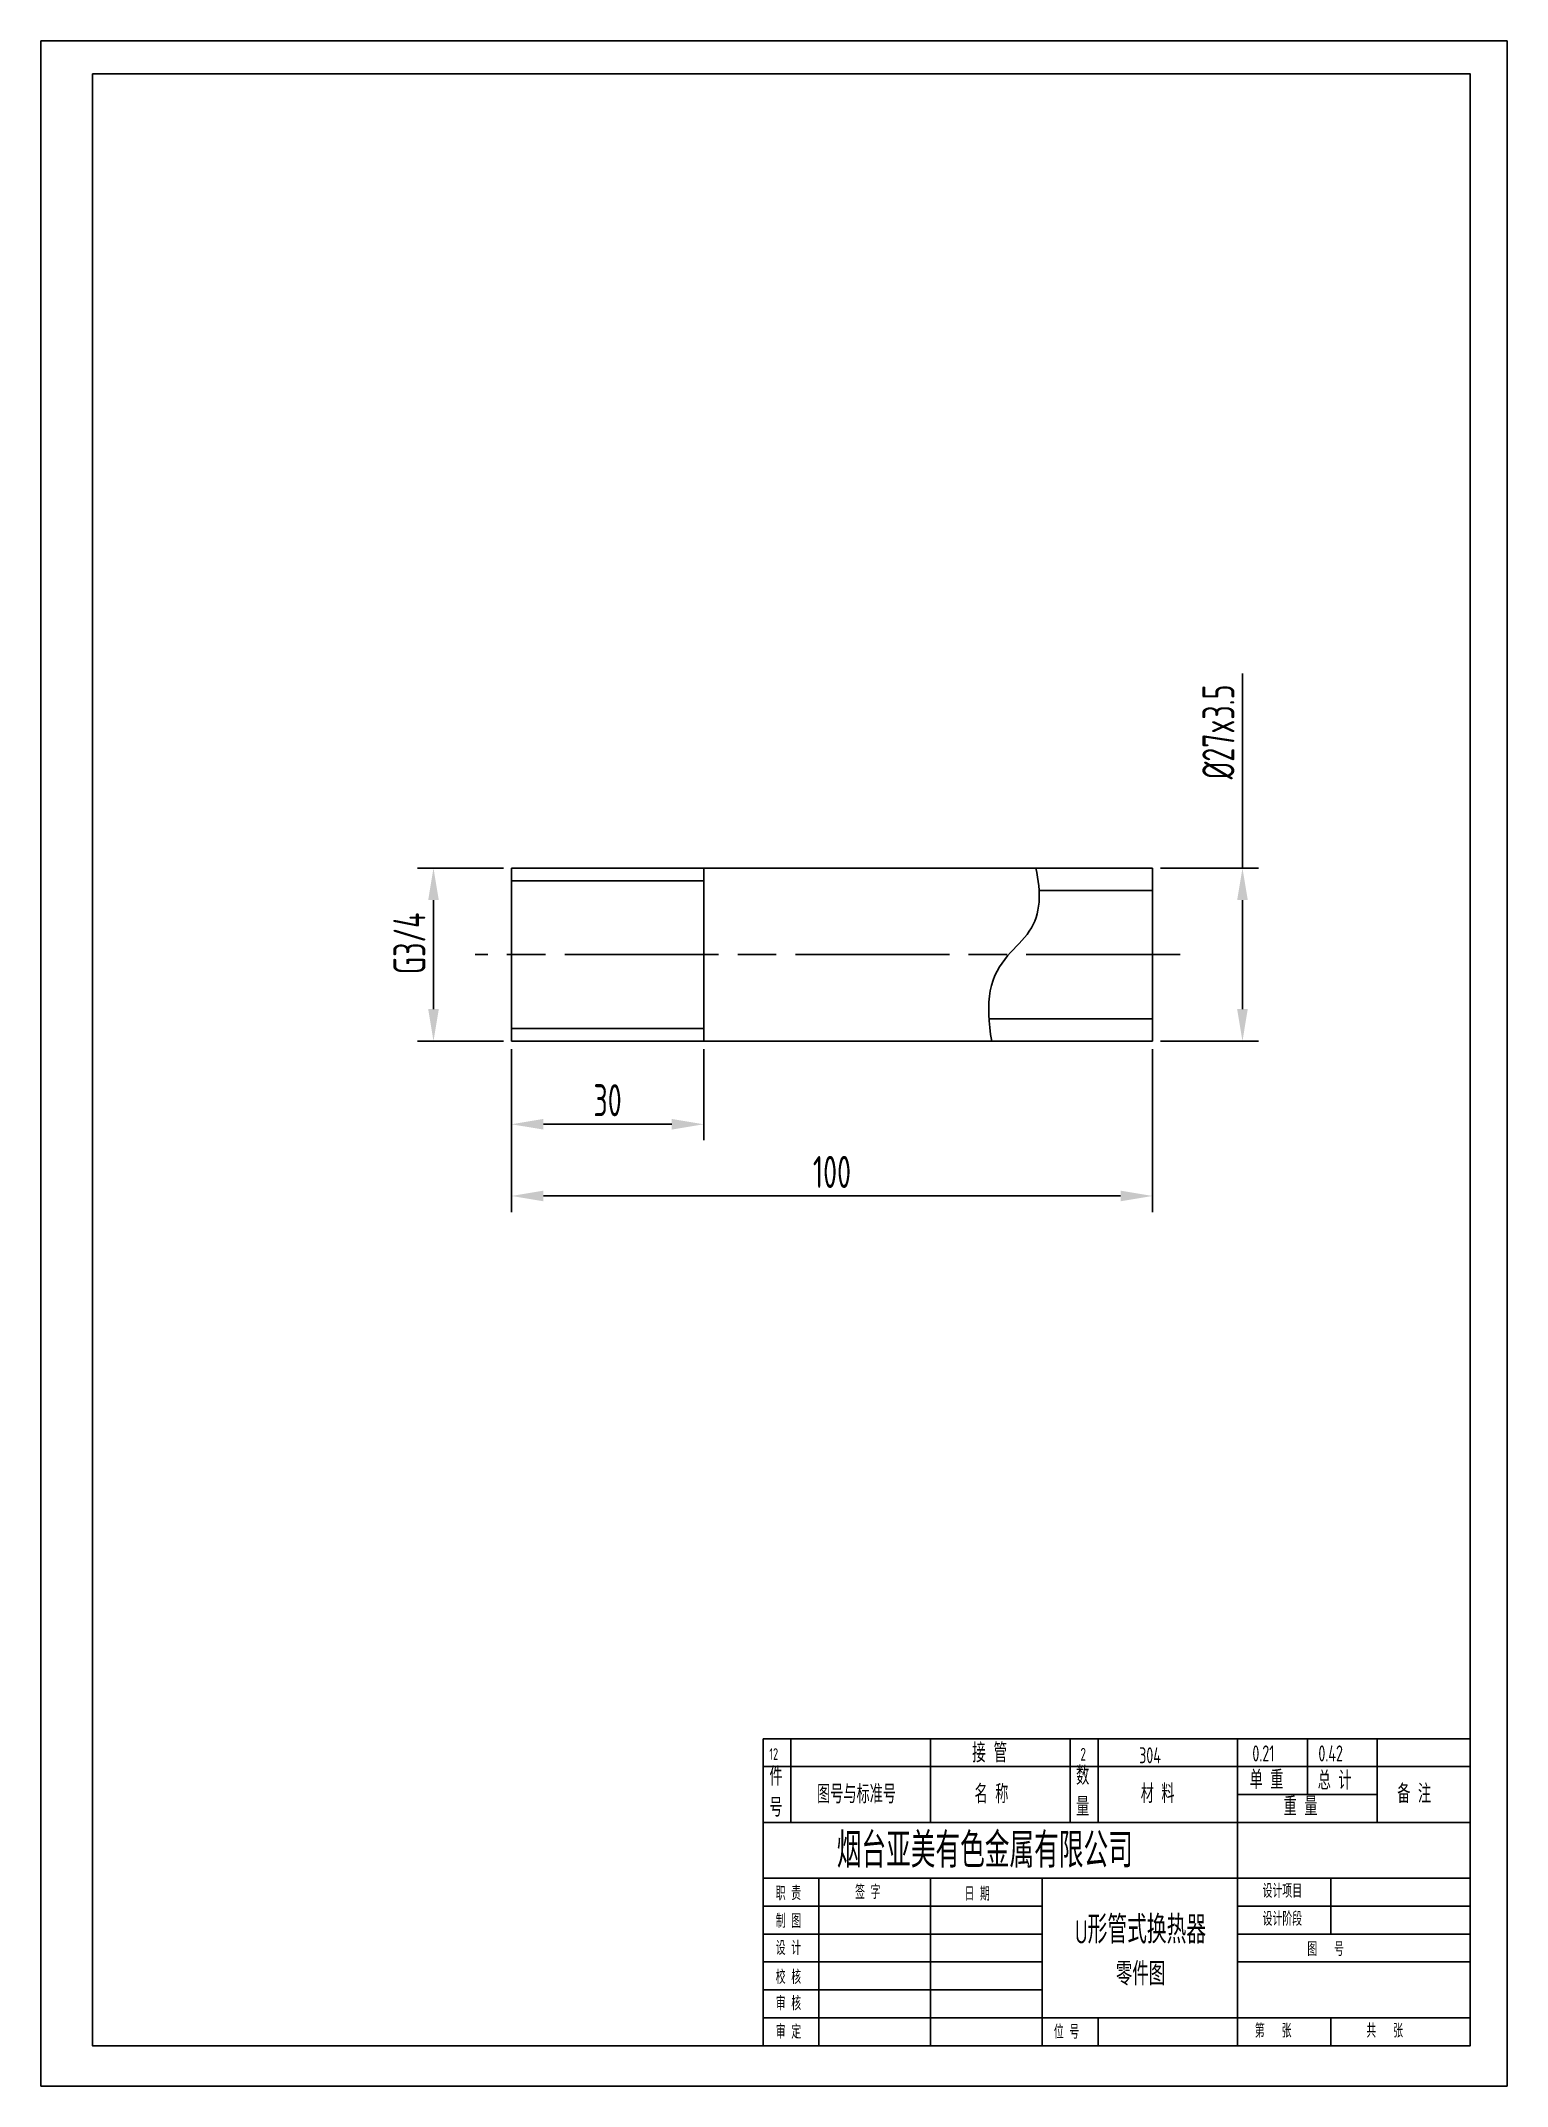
# Model space of a CAD drawing. Extents: x 1875 to 8428, y 2369 to 7964.
# Drawn here: x 1874.9 to 2103.6, y 2386.1 to 2705.2 of the extents above; entities that cross this region are included whole.
import ezdxf

# ---------------------------------------------------------------- set-up
doc = ezdxf.new("R2010")
doc.units = 0
doc.linetypes.add('ACAD_ISO08W100', pattern=[36, 24, -3, 6, -3])
doc.layers.get('DEFPOINTS').update_dxf_attribs({"linetype": 'CONTINUOUS'})
for name, color, linetype in [('中心线', 1, 'ACAD_ISO08W100'), ('实线', 6, 'CONTINUOUS'), ('文本', 4, 'CONTINUOUS'), ('标注', 3, 'CONTINUOUS')]:
    doc.layers.add(name, color=color, linetype=linetype)
doc.styles.get("Standard").update_dxf_attribs({"font": 'isocp.shx', "width": 0.707, "bigfont": 'hztxt.shx'})
doc.dimstyles.new('ISO-25', dxfattribs={"dimtxt": 2.5, "dimasz": 2.5, "dimexe": 1.25, "dimexo": 0.625, "dimtad": 1, "dimtxsty": 'STANDARD', "dimcen": 2.5, "dimazin": 3, "dimtfac": 1, "dimtmove": 0, "dimatfit": 3})

msp = doc.modelspace()

# ---------------------------------------------------------------- texts
at = {"layer": '文本'}
for s, insert, char_height, width, attachment_point in [('12', (1988.495, 2438.777), 1.8144, 5.83913, 1), ('接 管', (2020.122, 2439.563), 3, 90.55585, 1), ('2', (2037.009, 2438.84), 2, 10.69062, 1), ('304', (2046.165, 2438.926), 2.5, 44.9635, 1), ('0.21', (2063.823, 2439.22), 2.5, 44.9635, 1), ('0.42', (2074.12, 2439.22), 2.5, 44.9635, 1), ('件\\P号', (1988.498, 2435.852), 2.903, 3.97578, 1), ('数\\P量', (2036.336, 2435.955), 2.903, 3.97578, 1), ('单 重', (2063.394, 2435.324), 2.903, 29.74551, 1), ('总 计', (2074.019, 2435.209), 2.903, 29.74551, 1), ('图号与标准号', (1995.938, 2433.074), 2.903, 21.14156, 1), ('名 称', (2020.499, 2433.096), 2.903, 29.74551, 1), ('材 料', (2046.415, 2433.146), 2.903, 29.74551, 1), ('备 注', (2086.422, 2433.146), 2.903, 29.74551, 1), ('重 量', (2068.707, 2431.168), 2.903, 29.74551, 1), ('烟台亚美有色金属有限公司', (1999.006, 2425.583), 5.4432, 74.02752, 1), ('职 责', (1989.49, 2417.242), 2.1773, 14.15093, 1), ('签 字', (2001.871, 2417.439), 2.1773, 11.81735, 1), ('日 期', (2018.924, 2417.158), 2.1773, 11.95804, 1), ('设计项目', (2065.427, 2417.606), 2.1773, 14.5152, 1), ('制 图', (1989.49, 2412.92), 2.1773, 14.15093, 1), ('{\\H0.8267x;U}形管式换热器\\P{\\H0.8333x;零件图}', (2046.387, 2412.66), 4.35456, 29.19812, 2), ('设计阶段', (2065.427, 2413.251), 2.1773, 14.5152, 1), ('设 计', (1989.49, 2408.709), 2.1773, 14.15093, 1), ('图   号', (2072.397, 2408.532), 2.1773, 29.74551, 1), ('校 核', (1989.49, 2404.165), 2.1773, 14.15093, 1), ('审 核', (1989.49, 2400.065), 2.1773, 14.15093, 1), ('审 定', (1989.49, 2395.632), 2.1773, 14.15093, 1), ('位 号', (2032.861, 2395.624), 2.1773, 8.1454, 1), ('第   张', (2064.215, 2395.799), 2.1773, 29.74551, 1), ('共   张', (2081.608, 2395.799), 2.1773, 29.74551, 1)]:
    msp.add_mtext(s, dxfattribs=dict(at, insert=insert, char_height=char_height, width=width, attachment_point=attachment_point))

# ---------------------------------------------------------------- blocks, each defined once
blk = doc.blocks.new('*D81')
at = {"layer": 'DEFPOINTS', "color": 0}
for p in [(1948.26, 2549.11), (2048.26, 2549.11), (2048.26, 2524.95)]:
    blk.add_point(p, dxfattribs=at)
at = {"layer": '标注', "color": 3}
for p, q in [((1948.26, 2547.86), (1948.26, 2522.45)), ((2048.26, 2547.86), (2048.26, 2522.45)), ((1953.26, 2524.95), (2043.26, 2524.95))]:
    blk.add_line(p, q, dxfattribs=at)
for points in [[(1953.26, 2525.78), (1953.26, 2524.12), (1948.26, 2524.95)], [(2043.26, 2525.78), (2043.26, 2524.12), (2048.26, 2524.95)]]:
    blk.add_solid(points, dxfattribs=at)
at = {"layer": '标注', "color": 4, "insert": (1998.26, 2528.7), "char_height": 5, "attachment_point": 5}
blk.add_mtext('100', dxfattribs=at)
blk = doc.blocks.new('*D82')
at = {"layer": 'DEFPOINTS', "color": 0}
for p in [(2048.26, 2576.11), (2062.28, 2576.11), (2048.26, 2549.11)]:
    blk.add_point(p, dxfattribs=at)
at = {"layer": '标注', "color": 3}
for p, q in [((2062.28, 2576.11), (2062.28, 2606.46)), ((2049.51, 2576.11), (2064.78, 2576.11)), ((2062.28, 2554.11), (2062.28, 2571.11)), ((2049.51, 2549.11), (2064.78, 2549.11))]:
    blk.add_line(p, q, dxfattribs=at)
for points in [[(2061.45, 2571.11), (2063.11, 2571.11), (2062.28, 2576.11)], [(2061.45, 2554.11), (2063.11, 2554.11), (2062.28, 2549.11)]]:
    blk.add_solid(points, dxfattribs=at)
at = {"layer": '标注', "color": 4, "insert": (2058.53, 2597.36), "char_height": 5, "attachment_point": 5, "rotation": 90}
blk.add_mtext('%%C27x3.5', dxfattribs=at)
blk = doc.blocks.new('*D83')
at = {"layer": 'DEFPOINTS', "color": 0}
for p in [(1936.11, 2576.11), (1948.26, 2576.11), (1948.26, 2549.11)]:
    blk.add_point(p, dxfattribs=at)
at = {"layer": '标注', "color": 3}
for p, q in [((1947.01, 2576.11), (1933.61, 2576.11)), ((1936.11, 2554.11), (1936.11, 2571.11)), ((1947.01, 2549.11), (1933.61, 2549.11))]:
    blk.add_line(p, q, dxfattribs=at)
for points in [[(1935.28, 2571.11), (1936.94, 2571.11), (1936.11, 2576.11)], [(1935.28, 2554.11), (1936.94, 2554.11), (1936.11, 2549.11)]]:
    blk.add_solid(points, dxfattribs=at)
at = {"layer": '标注', "color": 4, "insert": (1932.35, 2564.37), "char_height": 5, "attachment_point": 5, "rotation": 90}
blk.add_mtext('G3/4', dxfattribs=at)
blk = doc.blocks.new('*D84')
at = {"layer": 'DEFPOINTS', "color": 0}
for p in [(1948.26, 2549.11), (1978.26, 2549.11), (1978.26, 2536.14)]:
    blk.add_point(p, dxfattribs=at)
at = {"layer": '标注', "color": 3}
for p, q in [((1948.26, 2547.86), (1948.26, 2533.64)), ((1978.26, 2547.86), (1978.26, 2533.64)), ((1953.26, 2536.14), (1973.26, 2536.14))]:
    blk.add_line(p, q, dxfattribs=at)
for points in [[(1953.26, 2536.97), (1953.26, 2535.31), (1948.26, 2536.14)], [(1973.26, 2536.97), (1973.26, 2535.31), (1978.26, 2536.14)]]:
    blk.add_solid(points, dxfattribs=at)
at = {"layer": '标注', "color": 4, "insert": (1963.26, 2539.89), "char_height": 5, "attachment_point": 5}
blk.add_mtext('30', dxfattribs=at)

# ---------------------------------------------------------------- dimensions: what is measured, and where the dimension line sits
at = {"layer": '标注'}
for base, p1, p2, text, picture, middle in [((2062.28, 2576.109), (2048.264, 2549.109), (2048.264, 2576.109), '%%C27x3.5', '*D82', (2062.28, 2597.359)), ((1936.111, 2576.109), (1948.264, 2549.109), (1948.264, 2576.109), 'G3/4', '*D83', (1936.111, 2564.366))]:
    dim = msp.add_linear_dim(base=base, p1=p1, p2=p2, angle=90, text=text, dimstyle='ISO-25', override={"dimscale": 2, "dimdsep": 46, "dimclrd": 3, "dimclre": 3, "dimclrt": 4}, dxfattribs=at)
    dim.commit()
    dim.dimension.update_dxf_attribs({"geometry": picture, "text_midpoint": middle, "dimtype": 160})
for base, p2, picture, middle in [((2048.264, 2524.951), (2048.264, 2549.109), '*D81', (1998.264, 2528.701)), ((1978.264, 2536.14), (1978.264, 2549.109), '*D84', (1963.264, 2539.89))]:
    dim = msp.add_linear_dim(base=base, p1=(1948.264, 2549.109), p2=p2, dimstyle='ISO-25', override={"dimscale": 2, "dimdsep": 46, "dimclrd": 3, "dimclre": 3, "dimclrt": 4}, dxfattribs=at)
    dim.commit()
    dim.dimension.update_dxf_attribs({"geometry": picture, "text_midpoint": middle})

# ---------------------------------------------------------------- linework, layer by layer
at = {"layer": '中心线'}
msp.add_line((2052.57, 2562.609), (1942.595, 2562.609), dxfattribs=at)
at = {"layer": '实线'}
for p, q in [((1948.264, 2549.109), (1948.264, 2576.109)), ((2048.264, 2576.109), (1948.264, 2576.109)), ((1978.264, 2549.109), (1978.264, 2576.109)), ((2048.264, 2576.109), (2048.264, 2549.109)), ((1978.264, 2574.109), (1948.264, 2574.109)), ((2048.264, 2572.609), (2030.576, 2572.609)), ((1978.264, 2551.109), (1948.264, 2551.109)), ((2048.264, 2552.609), (2022.767, 2552.609)), ((2048.264, 2549.109), (1948.264, 2549.109))]:
    msp.add_line(p, q, dxfattribs=at)
msp.add_open_spline([(2023.166, 2549.109), (2022.709, 2551.938), (2022.201, 2560.803), (2030.778, 2565.605), (2030.923, 2572.33), (2030.063, 2576.109)], degree=3, knots=[14.4284599, 14.4284599, 14.4284599, 14.4284599, 19.6040436, 30.721219, 42.0434243, 42.0434243, 42.0434243, 42.0434243], dxfattribs=at)
at = {"layer": '标注'}
for p, q in [((1987.503, 2392.363), (1987.503, 2440.264)), ((1987.503, 2440.264), (2097.818, 2440.264)), ((1987.503, 2440.264), (2097.818, 2440.264)), ((1991.857, 2427.2), (1991.857, 2440.264)), ((2013.63, 2427.2), (2013.63, 2440.264)), ((2035.403, 2427.2), (2035.403, 2440.264)), ((2039.757, 2427.2), (2039.757, 2440.264)), ((2061.53, 2418.491), (2061.53, 2440.264)), ((2072.416, 2431.555), (2072.416, 2440.264)), ((2083.303, 2427.2), (2083.303, 2440.264)), ((1987.503, 2435.909), (2097.818, 2435.909)), ((2061.53, 2431.555), (2083.303, 2431.555)), ((1987.503, 2427.2), (2097.818, 2427.2)), ((1987.503, 2392.363), (1987.503, 2418.491)), ((1987.503, 2392.363), (1987.503, 2418.491)), ((1987.503, 2418.491), (2097.818, 2418.491)), ((1996.212, 2392.363), (1996.212, 2418.491)), ((2013.63, 2392.363), (2013.63, 2418.491)), ((2031.048, 2392.363), (2031.048, 2418.491)), ((2061.53, 2392.363), (2061.53, 2418.491)), ((2076.045, 2409.782), (2076.045, 2418.491)), ((1987.503, 2414.136), (2031.048, 2414.136)), ((2061.53, 2414.136), (2097.818, 2414.136)), ((1987.503, 2409.782), (2031.048, 2409.782)), ((2061.53, 2409.782), (2097.818, 2409.782)), ((1987.503, 2405.427), (2031.048, 2405.427)), ((2061.53, 2405.427), (2097.818, 2405.427)), ((1987.503, 2401.073), (2031.048, 2401.073)), ((1987.503, 2396.718), (2097.818, 2396.718)), ((2039.757, 2392.363), (2039.757, 2396.718)), ((2076.045, 2392.363), (2076.045, 2396.718)), ((1987.503, 2392.363), (2086.932, 2392.363))]:
    msp.add_line(p, q, dxfattribs=at)
for points in [[(1874.882, 2705.186), (2103.552, 2705.186), (2103.552, 2386.059), (1874.882, 2386.059)], [(1882.91, 2700.028), (2097.818, 2700.028), (2097.818, 2392.363), (1882.91, 2392.363)]]:
    msp.add_lwpolyline(points, close=True, dxfattribs=at)

msp.set_redraw_order([(e.dxf.handle, doc.entitydb.next_handle()) for e in msp.query("TEXT MTEXT ATTDEF DIMENSION ARC_DIMENSION")])  # texts and dimensions are drawn at this point

doc.saveas('drawing.dxf')
